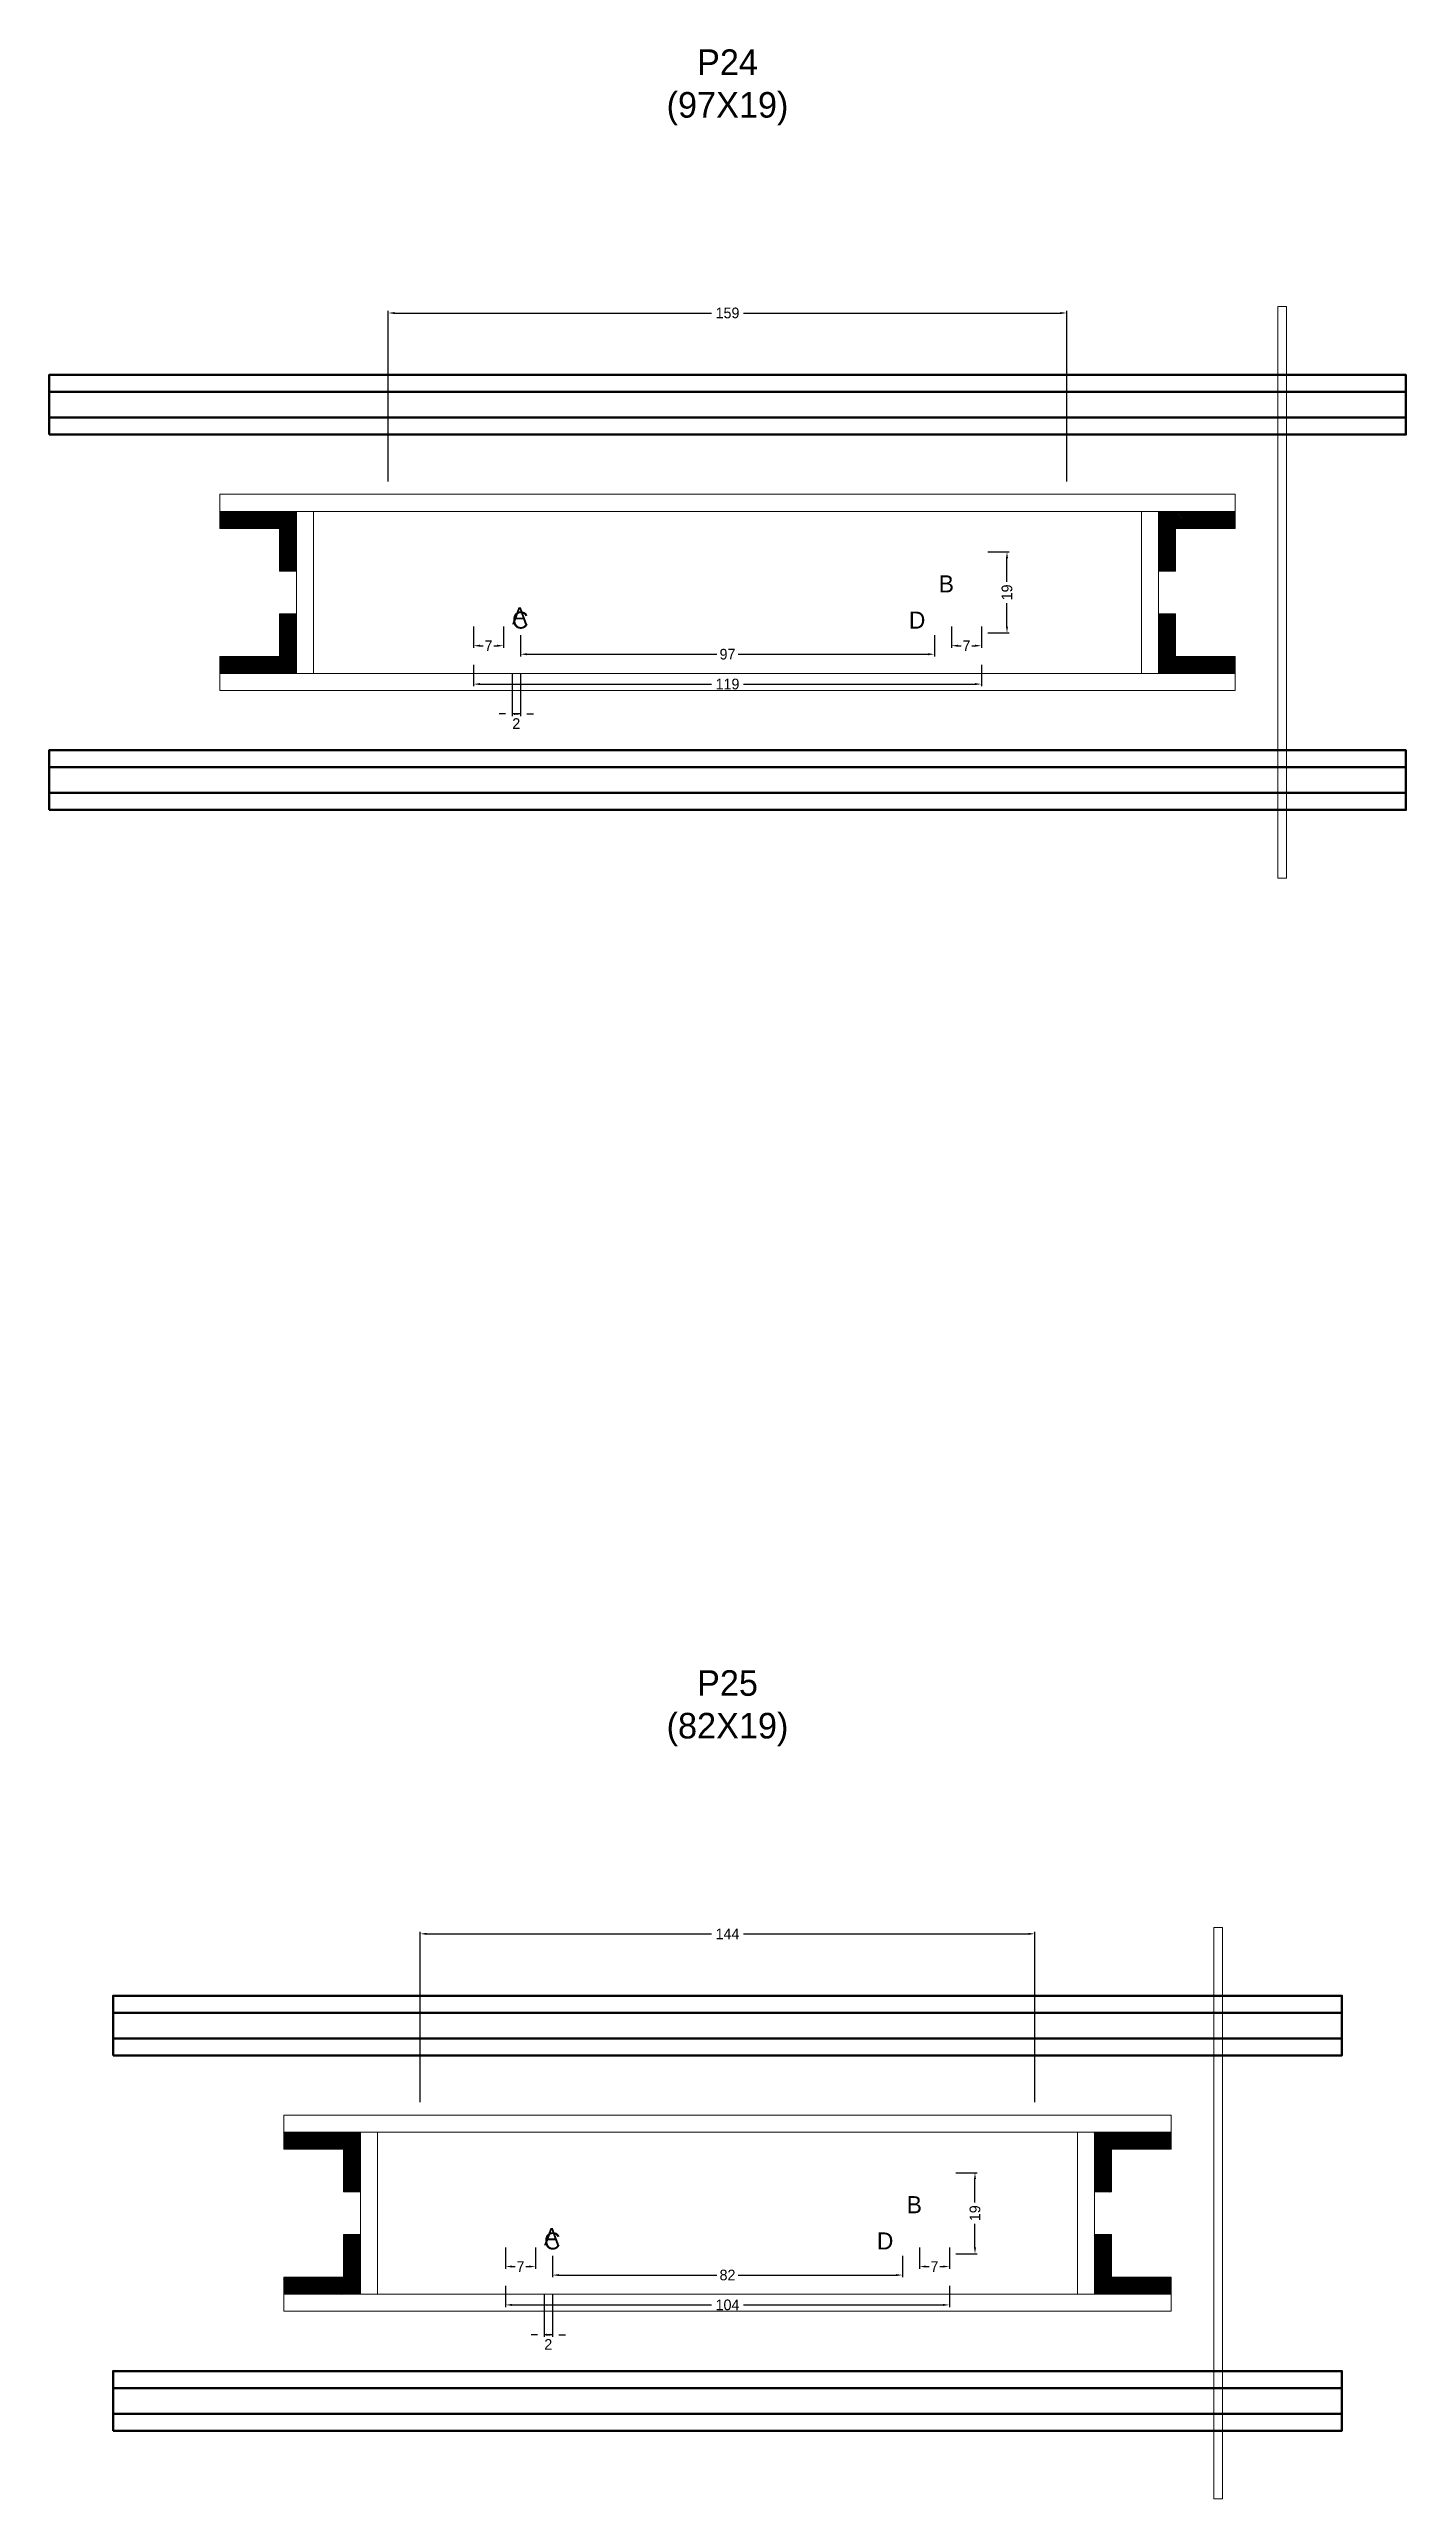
# Model space of a CAD drawing. Header units: centimetres. Extents: x -7000 to 4307, y -13306 to 295.
# Drawn here: x -159 to 159, y -9047 to -8473 of the extents above; entities that cross this region are included whole.
import ezdxf

# ---------------------------------------------------------------- set-up
doc = ezdxf.new("R2010")
doc.units = ezdxf.units.CM
for name, color, linetype in [('COTA', 241, 'Continuous'), ('GRAVATA', 224, 'Continuous'), ('Hachura', 251, 'Continuous'), ('NOMENCLATURA', 7, 'Continuous'), ('SARRAFO', 251, 'Continuous')]:
    doc.layers.add(name, color=color, linetype=linetype)
doc.dimstyles.new('cotax2', dxfattribs={"dimtxt": 2.5, "dimasz": 1.5, "dimexe": 0.5, "dimexo": 0.5, "dimgap": 0.5, "dimtad": 1, "dimcen": 2.5, "dimazin": 3, "dimtfac": 1, "dimtmove": 0, "dimatfit": 3})

msp = doc.modelspace()

# ---------------------------------------------------------------- texts
at = {"layer": 'NOMENCLATURA'}
for s, p in [('B', (49.5, -8600)), ('A', (-50.5, -8607.5)), ('C', (-50.5, -8608.5)), ('D', (42.5, -8608.5)), ('B', (42, -8980)), ('A', (-43, -8987.5)), ('C', (-43, -8988.5)), ('D', (35, -8988.5))]:
    msp.add_text(s, height=4, dxfattribs=at).set_placement(p)
at = {"layer": 'NOMENCLATURA', "char_height": 6, "attachment_point": 8}
for s, insert in [('P24\\P(97X19)', (0, -8490.5)), ('P25\\P(82X19)', (0, -8870.5))]:
    msp.add_mtext(s, dxfattribs=dict(at, insert=insert))

# ---------------------------------------------------------------- blocks, each defined once
blk = doc.blocks.new('_CLOSEDFILLED')
at = {"color": 0, "linetype": 'BYBLOCK'}
blk.add_solid([(-1, 0.16), (0, 0), (-1, -0.16)], dxfattribs=at)
blk = doc.blocks.new('*D830')
for p, q in [((-52, -8997), (-52, -9002)), ((52, -8997), (52, -9002)), ((-50.5, -9001.5), (-3.75, -9001.5)), ((3.75, -9001.5), (50.5, -9001.5))]:
    blk.add_line(p, q)
at = {"layer": 'Defpoints'}
for p in [(-52, -8996.5), (52, -8996.5), (-52, -9001.5)]:
    blk.add_point(p, dxfattribs=at)
at = {"layer": 'COTA', "xscale": 1.5, "yscale": 1.5, "rotation": 180}
blk.add_blockref('_CLOSEDFILLED', (-52, -9001.5), dxfattribs=at)
at = {"layer": 'COTA', "xscale": 1.5, "yscale": 1.5}
blk.add_blockref('_CLOSEDFILLED', (52, -9001.5), dxfattribs=at)
at = {"layer": 'COTA', "insert": (0, -9001.5), "char_height": 2.5, "attachment_point": 5}
blk.add_mtext('104', dxfattribs=at)
blk = doc.blocks.new('*D831')
for p, q in [((-41, -8990), (-41, -8995)), ((-39.5, -8994.5), (-2.5, -8994.5)), ((2.5, -8994.5), (39.5, -8994.5)), ((41, -8990), (41, -8995))]:
    blk.add_line(p, q)
at = {"layer": 'Defpoints'}
for p in [(-41, -8989.5), (-41, -8994.5), (41, -8989.5)]:
    blk.add_point(p, dxfattribs=at)
at = {"layer": 'COTA', "xscale": 1.5, "yscale": 1.5, "rotation": 180}
blk.add_blockref('_CLOSEDFILLED', (-41, -8994.5), dxfattribs=at)
at = {"layer": 'COTA', "xscale": 1.5, "yscale": 1.5}
blk.add_blockref('_CLOSEDFILLED', (41, -8994.5), dxfattribs=at)
at = {"layer": 'COTA', "insert": (0, -8994.5), "char_height": 2.5, "attachment_point": 5}
blk.add_mtext('82', dxfattribs=at)
blk = doc.blocks.new('*D832')
for p, q in [((53.5, -8970.5), (58.5, -8970.5)), ((58, -8977.5), (58, -8972)), ((58, -8988), (58, -8982.5)), ((53.5, -8989.5), (58.5, -8989.5))]:
    blk.add_line(p, q)
at = {"layer": 'Defpoints'}
for p in [(53, -8970.5), (53, -8989.5), (58, -8989.5)]:
    blk.add_point(p, dxfattribs=at)
at = {"layer": 'COTA', "xscale": 1.5, "yscale": 1.5}
for p, rotation in [((58, -8970.5), 90), ((58, -8989.5), 270)]:
    blk.add_blockref('_CLOSEDFILLED', p, dxfattribs=dict(at, rotation=rotation))
at = {"layer": 'COTA', "insert": (58, -8980), "char_height": 2.5, "attachment_point": 5, "rotation": 90}
blk.add_mtext('19', dxfattribs=at)
blk = doc.blocks.new('*D833')
for p, q in [((-52, -8988), (-52, -8993)), ((-45, -8988), (-45, -8993)), ((-50.5, -8992.5), (-49.75, -8992.5)), ((-47.25, -8992.5), (-46.5, -8992.5))]:
    blk.add_line(p, q)
at = {"layer": 'Defpoints'}
for p in [(-52, -8987.5), (-45, -8987.5), (-52, -8992.5)]:
    blk.add_point(p, dxfattribs=at)
at = {"layer": 'COTA', "xscale": 1.5, "yscale": 1.5, "rotation": 180}
blk.add_blockref('_CLOSEDFILLED', (-52, -8992.5), dxfattribs=at)
at = {"layer": 'COTA', "xscale": 1.5, "yscale": 1.5}
blk.add_blockref('_CLOSEDFILLED', (-45, -8992.5), dxfattribs=at)
at = {"layer": 'COTA', "insert": (-48.5, -8992.5), "char_height": 2.5, "attachment_point": 5}
blk.add_mtext('7', dxfattribs=at)
blk = doc.blocks.new('*D834')
for p, q in [((45, -8988), (45, -8993)), ((52, -8988), (52, -8993)), ((46.5, -8992.5), (47.25, -8992.5)), ((49.75, -8992.5), (50.5, -8992.5))]:
    blk.add_line(p, q)
at = {"layer": 'Defpoints'}
for p in [(45, -8987.5), (52, -8987.5), (45, -8992.5)]:
    blk.add_point(p, dxfattribs=at)
at = {"layer": 'COTA', "xscale": 1.5, "yscale": 1.5, "rotation": 180}
blk.add_blockref('_CLOSEDFILLED', (45, -8992.5), dxfattribs=at)
at = {"layer": 'COTA', "xscale": 1.5, "yscale": 1.5}
blk.add_blockref('_CLOSEDFILLED', (52, -8992.5), dxfattribs=at)
at = {"layer": 'COTA', "insert": (48.5, -8992.5), "char_height": 2.5, "attachment_point": 5}
blk.add_mtext('7', dxfattribs=at)
blk = doc.blocks.new('*D835')
for p, q in [((-72, -8954), (-72, -8914)), ((-70.5, -8914.5), (-3.75, -8914.5)), ((3.75, -8914.5), (70.5, -8914.5)), ((72, -8954), (72, -8914))]:
    blk.add_line(p, q)
at = {"layer": 'Defpoints'}
for p in [(-72, -8914.5), (-72, -8954.5), (72, -8954.5)]:
    blk.add_point(p, dxfattribs=at)
at = {"layer": 'COTA', "xscale": 1.5, "yscale": 1.5, "rotation": 180}
blk.add_blockref('_CLOSEDFILLED', (-72, -8914.5), dxfattribs=at)
at = {"layer": 'COTA', "xscale": 1.5, "yscale": 1.5}
blk.add_blockref('_CLOSEDFILLED', (72, -8914.5), dxfattribs=at)
at = {"layer": 'COTA', "insert": (0, -8914.5), "char_height": 2.5, "attachment_point": 5}
blk.add_mtext('144', dxfattribs=at)
blk = doc.blocks.new('*D796')
for p, q in [((-59.5, -8617), (-59.5, -8622)), ((-58, -8621.5), (-3.75, -8621.5)), ((3.75, -8621.5), (58, -8621.5)), ((59.5, -8617), (59.5, -8622))]:
    blk.add_line(p, q)
at = {"layer": 'Defpoints'}
for p in [(-59.5, -8616.5), (-59.5, -8621.5), (59.5, -8616.5)]:
    blk.add_point(p, dxfattribs=at)
at = {"layer": 'COTA', "xscale": 1.5, "yscale": 1.5, "rotation": 180}
blk.add_blockref('_CLOSEDFILLED', (-59.5, -8621.5), dxfattribs=at)
at = {"layer": 'COTA', "xscale": 1.5, "yscale": 1.5}
blk.add_blockref('_CLOSEDFILLED', (59.5, -8621.5), dxfattribs=at)
at = {"layer": 'COTA', "insert": (0, -8621.5), "char_height": 2.5, "attachment_point": 5}
blk.add_mtext('119', dxfattribs=at)
blk = doc.blocks.new('*D797')
for p, q in [((-48.5, -8610), (-48.5, -8615)), ((48.5, -8610), (48.5, -8615)), ((-47, -8614.5), (-2.5, -8614.5)), ((2.5, -8614.5), (47, -8614.5))]:
    blk.add_line(p, q)
at = {"layer": 'Defpoints'}
for p in [(-48.5, -8609.5), (48.5, -8609.5), (-48.5, -8614.5)]:
    blk.add_point(p, dxfattribs=at)
at = {"layer": 'COTA', "xscale": 1.5, "yscale": 1.5, "rotation": 180}
blk.add_blockref('_CLOSEDFILLED', (-48.5, -8614.5), dxfattribs=at)
at = {"layer": 'COTA', "xscale": 1.5, "yscale": 1.5}
blk.add_blockref('_CLOSEDFILLED', (48.5, -8614.5), dxfattribs=at)
at = {"layer": 'COTA', "insert": (0, -8614.5), "char_height": 2.5, "attachment_point": 5}
blk.add_mtext('97', dxfattribs=at)
blk = doc.blocks.new('*D798')
for p, q in [((61, -8590.5), (66, -8590.5)), ((65.5, -8597.5), (65.5, -8592)), ((65.5, -8608), (65.5, -8602.5)), ((61, -8609.5), (66, -8609.5))]:
    blk.add_line(p, q)
at = {"layer": 'Defpoints'}
for p in [(60.5, -8590.5), (60.5, -8609.5), (65.5, -8609.5)]:
    blk.add_point(p, dxfattribs=at)
at = {"layer": 'COTA', "xscale": 1.5, "yscale": 1.5}
for p, rotation in [((65.5, -8590.5), 90), ((65.5, -8609.5), 270)]:
    blk.add_blockref('_CLOSEDFILLED', p, dxfattribs=dict(at, rotation=rotation))
at = {"layer": 'COTA', "insert": (65.5, -8600), "char_height": 2.5, "attachment_point": 5, "rotation": 90}
blk.add_mtext('19', dxfattribs=at)
blk = doc.blocks.new('*D799')
for p, q in [((-59.5, -8608), (-59.5, -8613)), ((-52.5, -8608), (-52.5, -8613)), ((-58, -8612.5), (-57.25, -8612.5)), ((-54.75, -8612.5), (-54, -8612.5))]:
    blk.add_line(p, q)
at = {"layer": 'Defpoints'}
for p in [(-59.5, -8607.5), (-52.5, -8607.5), (-59.5, -8612.5)]:
    blk.add_point(p, dxfattribs=at)
at = {"layer": 'COTA', "xscale": 1.5, "yscale": 1.5, "rotation": 180}
blk.add_blockref('_CLOSEDFILLED', (-59.5, -8612.5), dxfattribs=at)
at = {"layer": 'COTA', "xscale": 1.5, "yscale": 1.5}
blk.add_blockref('_CLOSEDFILLED', (-52.5, -8612.5), dxfattribs=at)
at = {"layer": 'COTA', "insert": (-56, -8612.5), "char_height": 2.5, "attachment_point": 5}
blk.add_mtext('7', dxfattribs=at)
blk = doc.blocks.new('*D800')
for p, q in [((52.5, -8608), (52.5, -8613)), ((59.5, -8608), (59.5, -8613)), ((54, -8612.5), (54.75, -8612.5)), ((57.25, -8612.5), (58, -8612.5))]:
    blk.add_line(p, q)
at = {"layer": 'Defpoints'}
for p in [(52.5, -8607.5), (59.5, -8607.5), (52.5, -8612.5)]:
    blk.add_point(p, dxfattribs=at)
at = {"layer": 'COTA', "xscale": 1.5, "yscale": 1.5, "rotation": 180}
blk.add_blockref('_CLOSEDFILLED', (52.5, -8612.5), dxfattribs=at)
at = {"layer": 'COTA', "xscale": 1.5, "yscale": 1.5}
blk.add_blockref('_CLOSEDFILLED', (59.5, -8612.5), dxfattribs=at)
at = {"layer": 'COTA', "insert": (56, -8612.5), "char_height": 2.5, "attachment_point": 5}
blk.add_mtext('7', dxfattribs=at)
blk = doc.blocks.new('*D801')
for p, q in [((-79.5, -8574), (-79.5, -8534)), ((-78, -8534.5), (-3.75, -8534.5)), ((3.75, -8534.5), (78, -8534.5)), ((79.5, -8574), (79.5, -8534))]:
    blk.add_line(p, q)
at = {"layer": 'Defpoints'}
for p in [(-79.5, -8534.5), (-79.5, -8574.5), (79.5, -8574.5)]:
    blk.add_point(p, dxfattribs=at)
at = {"layer": 'COTA', "xscale": 1.5, "yscale": 1.5, "rotation": 180}
blk.add_blockref('_CLOSEDFILLED', (-79.5, -8534.5), dxfattribs=at)
at = {"layer": 'COTA', "xscale": 1.5, "yscale": 1.5}
blk.add_blockref('_CLOSEDFILLED', (79.5, -8534.5), dxfattribs=at)
at = {"layer": 'COTA', "insert": (0, -8534.5), "char_height": 2.5, "attachment_point": 5}
blk.add_mtext('159', dxfattribs=at)

# ---------------------------------------------------------------- dimensions: what is measured, and where the dimension line sits
at = {"layer": 'COTA'}
for base, p1, p2, picture, middle in [((-79.5, -8534.5), (-79.5, -8574.5), (79.5, -8574.5), '*D801', (0, -8534.5)), ((-59.5, -8612.5), (-59.5, -8607.5), (-52.5, -8607.5), '*D799', (-56, -8612.5)), ((-48.5, -8614.5), (-48.5, -8609.5), (48.5, -8609.5), '*D797', (0, -8614.5)), ((52.5, -8612.5), (52.5, -8607.5), (59.5, -8607.5), '*D800', (56, -8612.5)), ((-59.5, -8621.5), (-59.5, -8616.5), (59.5, -8616.5), '*D796', (0, -8621.5)), ((-72, -8914.5), (-72, -8954.5), (72, -8954.5), '*D835', (0, -8914.5)), ((-52, -8992.5), (-52, -8987.5), (-45, -8987.5), '*D833', (-48.5, -8992.5)), ((45, -8992.5), (45, -8987.5), (52, -8987.5), '*D834', (48.5, -8992.5)), ((-41, -8994.5), (-41, -8989.5), (41, -8989.5), '*D831', (0, -8994.5)), ((-52, -9001.5), (-52, -8996.5), (52, -8996.5), '*D830', (0, -9001.5))]:
    dim = msp.add_linear_dim(base=base, p1=p1, p2=p2, dimstyle='cotax2', dxfattribs=at)
    dim.commit()
    dim.dimension.update_dxf_attribs({"geometry": picture, "text_midpoint": middle})
for base, p1, p2, picture, middle in [((65.5, -8609.5), (60.5, -8609.5), (60.5, -8590.5), '*D798', (65.5, -8600)), ((58, -8989.5), (53, -8989.5), (53, -8970.5), '*D832', (58, -8980))]:
    dim = msp.add_linear_dim(base=base, p1=p1, p2=p2, angle=90, dimstyle='cotax2', dxfattribs=at)
    dim.commit()
    dim.dimension.update_dxf_attribs({"geometry": picture, "text_midpoint": middle})
for base, p1, p2 in [((-48.5, -8628.5), (-48.5, -8618.5), (-50.5, -8618.5)), ((-41, -9008.5), (-41, -8998.5), (-43, -8998.5))]:
    msp.add_linear_dim(base=base, p1=p1, p2=p2, dimstyle='cotax2', dxfattribs=at).render()

# ---------------------------------------------------------------- hatches: boundary and pattern name
at = {"layer": 'SARRAFO'}
h = msp.add_hatch(dxfattribs=at)
h.set_pattern_fill('SOLID', scale=2)
h.paths.add_polyline_path([(-119, -8585), (-105, -8585), (-105, -8581), (-119, -8581)])
h = msp.add_hatch(dxfattribs=at)
h.set_pattern_fill('SOLID', scale=2)
h.paths.add_polyline_path([(-105, -8595), (-101, -8595), (-101, -8581), (-105, -8581)])
h = msp.add_hatch(dxfattribs=at)
h.set_pattern_fill('SOLID', scale=2)
h.paths.add_polyline_path([(101, -8595), (105, -8595), (105, -8581), (101, -8581)])
h = msp.add_hatch(dxfattribs=at)
h.set_pattern_fill('SOLID', scale=2)
h.paths.add_polyline_path([(105, -8585), (119, -8585), (119, -8581), (105, -8581)])
h = msp.add_hatch(dxfattribs=at)
h.set_pattern_fill('SOLID', scale=2)
h.paths.add_polyline_path([(-105, -8619), (-101, -8619), (-101, -8605), (-105, -8605)])
h = msp.add_hatch(dxfattribs=at)
h.set_pattern_fill('SOLID', scale=2)
h.paths.add_polyline_path([(101, -8619), (105, -8619), (105, -8605), (101, -8605)])
h = msp.add_hatch(dxfattribs=at)
h.set_pattern_fill('SOLID', scale=2)
h.paths.add_polyline_path([(-119, -8619), (-105, -8619), (-105, -8615), (-119, -8615)])
h = msp.add_hatch(dxfattribs=at)
h.set_pattern_fill('SOLID', scale=2)
h.paths.add_polyline_path([(105, -8619), (119, -8619), (119, -8615), (105, -8615)])
h = msp.add_hatch(dxfattribs=at)
h.set_pattern_fill('SOLID', scale=2)
h.paths.add_polyline_path([(-104, -8965), (-90, -8965), (-90, -8961), (-104, -8961)])
h = msp.add_hatch(dxfattribs=at)
h.set_pattern_fill('SOLID', scale=2)
h.paths.add_polyline_path([(-90, -8975), (-86, -8975), (-86, -8961), (-90, -8961)])
h = msp.add_hatch(dxfattribs=at)
h.set_pattern_fill('SOLID', scale=2)
h.paths.add_polyline_path([(86, -8975), (90, -8975), (90, -8961), (86, -8961)])
h = msp.add_hatch(dxfattribs=at)
h.set_pattern_fill('SOLID', scale=2)
h.paths.add_polyline_path([(90, -8965), (104, -8965), (104, -8961), (90, -8961)])
h = msp.add_hatch(dxfattribs=at)
h.set_pattern_fill('SOLID', scale=2)
h.paths.add_polyline_path([(-90, -8999), (-86, -8999), (-86, -8985), (-90, -8985)])
h = msp.add_hatch(dxfattribs=at)
h.set_pattern_fill('SOLID', scale=2)
h.paths.add_polyline_path([(86, -8999), (90, -8999), (90, -8985), (86, -8985)])
h = msp.add_hatch(dxfattribs=at)
h.set_pattern_fill('SOLID', scale=2)
h.paths.add_polyline_path([(-104, -8999), (-90, -8999), (-90, -8995), (-104, -8995)])
h = msp.add_hatch(dxfattribs=at)
h.set_pattern_fill('SOLID', scale=2)
h.paths.add_polyline_path([(90, -8999), (104, -8999), (104, -8995), (90, -8995)])

# ---------------------------------------------------------------- linework, layer by layer
at = {"layer": 'GRAVATA', "lineweight": 50}
for points in [[(-159, -8563), (159, -8563), (159, -8549), (-159, -8549)], [(-159, -8559), (159, -8559), (159, -8553), (-159, -8553)], [(-159, -8651), (159, -8651), (159, -8637), (-159, -8637)], [(-159, -8647), (159, -8647), (159, -8641), (-159, -8641)], [(-144, -8943), (144, -8943), (144, -8929), (-144, -8929)], [(-144, -8939), (144, -8939), (144, -8933), (-144, -8933)], [(-144, -9031), (144, -9031), (144, -9017), (-144, -9017)], [(-144, -9027), (144, -9027), (144, -9021), (-144, -9021)]]:
    msp.add_lwpolyline(points, close=True, dxfattribs=at)
at = {"layer": 'Hachura', "lineweight": 13}
for points in [[(129, -8667), (131, -8667), (131, -8533), (129, -8533)], [(114, -9047), (116, -9047), (116, -8913), (114, -8913)]]:
    msp.add_lwpolyline(points, close=True, dxfattribs=at)
at = {"layer": 'Hachura', "lineweight": 18}
for points in [[(-119, -8581), (119, -8581), (119, -8577), (-119, -8577)], [(-101, -8619), (-97, -8619), (-97, -8581), (-101, -8581)], [(97, -8619), (101, -8619), (101, -8581), (97, -8581)], [(-119, -8623), (119, -8623), (119, -8619), (-119, -8619)], [(-104, -8961), (104, -8961), (104, -8957), (-104, -8957)], [(-86, -8999), (-82, -8999), (-82, -8961), (-86, -8961)], [(82, -8999), (86, -8999), (86, -8961), (82, -8961)], [(-104, -9003), (104, -9003), (104, -8999), (-104, -8999)]]:
    msp.add_lwpolyline(points, close=True, dxfattribs=at)
at = {"layer": 'SARRAFO', "lineweight": 13}
for points in [[(-119, -8585), (-105, -8585), (-105, -8581), (-119, -8581)], [(-105, -8595), (-101, -8595), (-101, -8581), (-105, -8581)], [(101, -8595), (105, -8595), (105, -8581), (101, -8581)], [(105, -8585), (119, -8585), (119, -8581), (105, -8581)], [(-105, -8619), (-101, -8619), (-101, -8605), (-105, -8605)], [(101, -8619), (105, -8619), (105, -8605), (101, -8605)], [(-119, -8619), (-105, -8619), (-105, -8615), (-119, -8615)], [(105, -8619), (119, -8619), (119, -8615), (105, -8615)], [(-104, -8965), (-90, -8965), (-90, -8961), (-104, -8961)], [(-90, -8975), (-86, -8975), (-86, -8961), (-90, -8961)], [(86, -8975), (90, -8975), (90, -8961), (86, -8961)], [(90, -8965), (104, -8965), (104, -8961), (90, -8961)], [(-90, -8999), (-86, -8999), (-86, -8985), (-90, -8985)], [(86, -8999), (90, -8999), (90, -8985), (86, -8985)], [(-104, -8999), (-90, -8999), (-90, -8995), (-104, -8995)], [(90, -8999), (104, -8999), (104, -8995), (90, -8995)]]:
    msp.add_lwpolyline(points, close=True, dxfattribs=at)

msp.set_redraw_order([(e.dxf.handle, doc.entitydb.next_handle()) for e in msp.query("TEXT MTEXT ATTDEF DIMENSION ARC_DIMENSION")])  # texts and dimensions are drawn at this point

doc.saveas('drawing.dxf')
